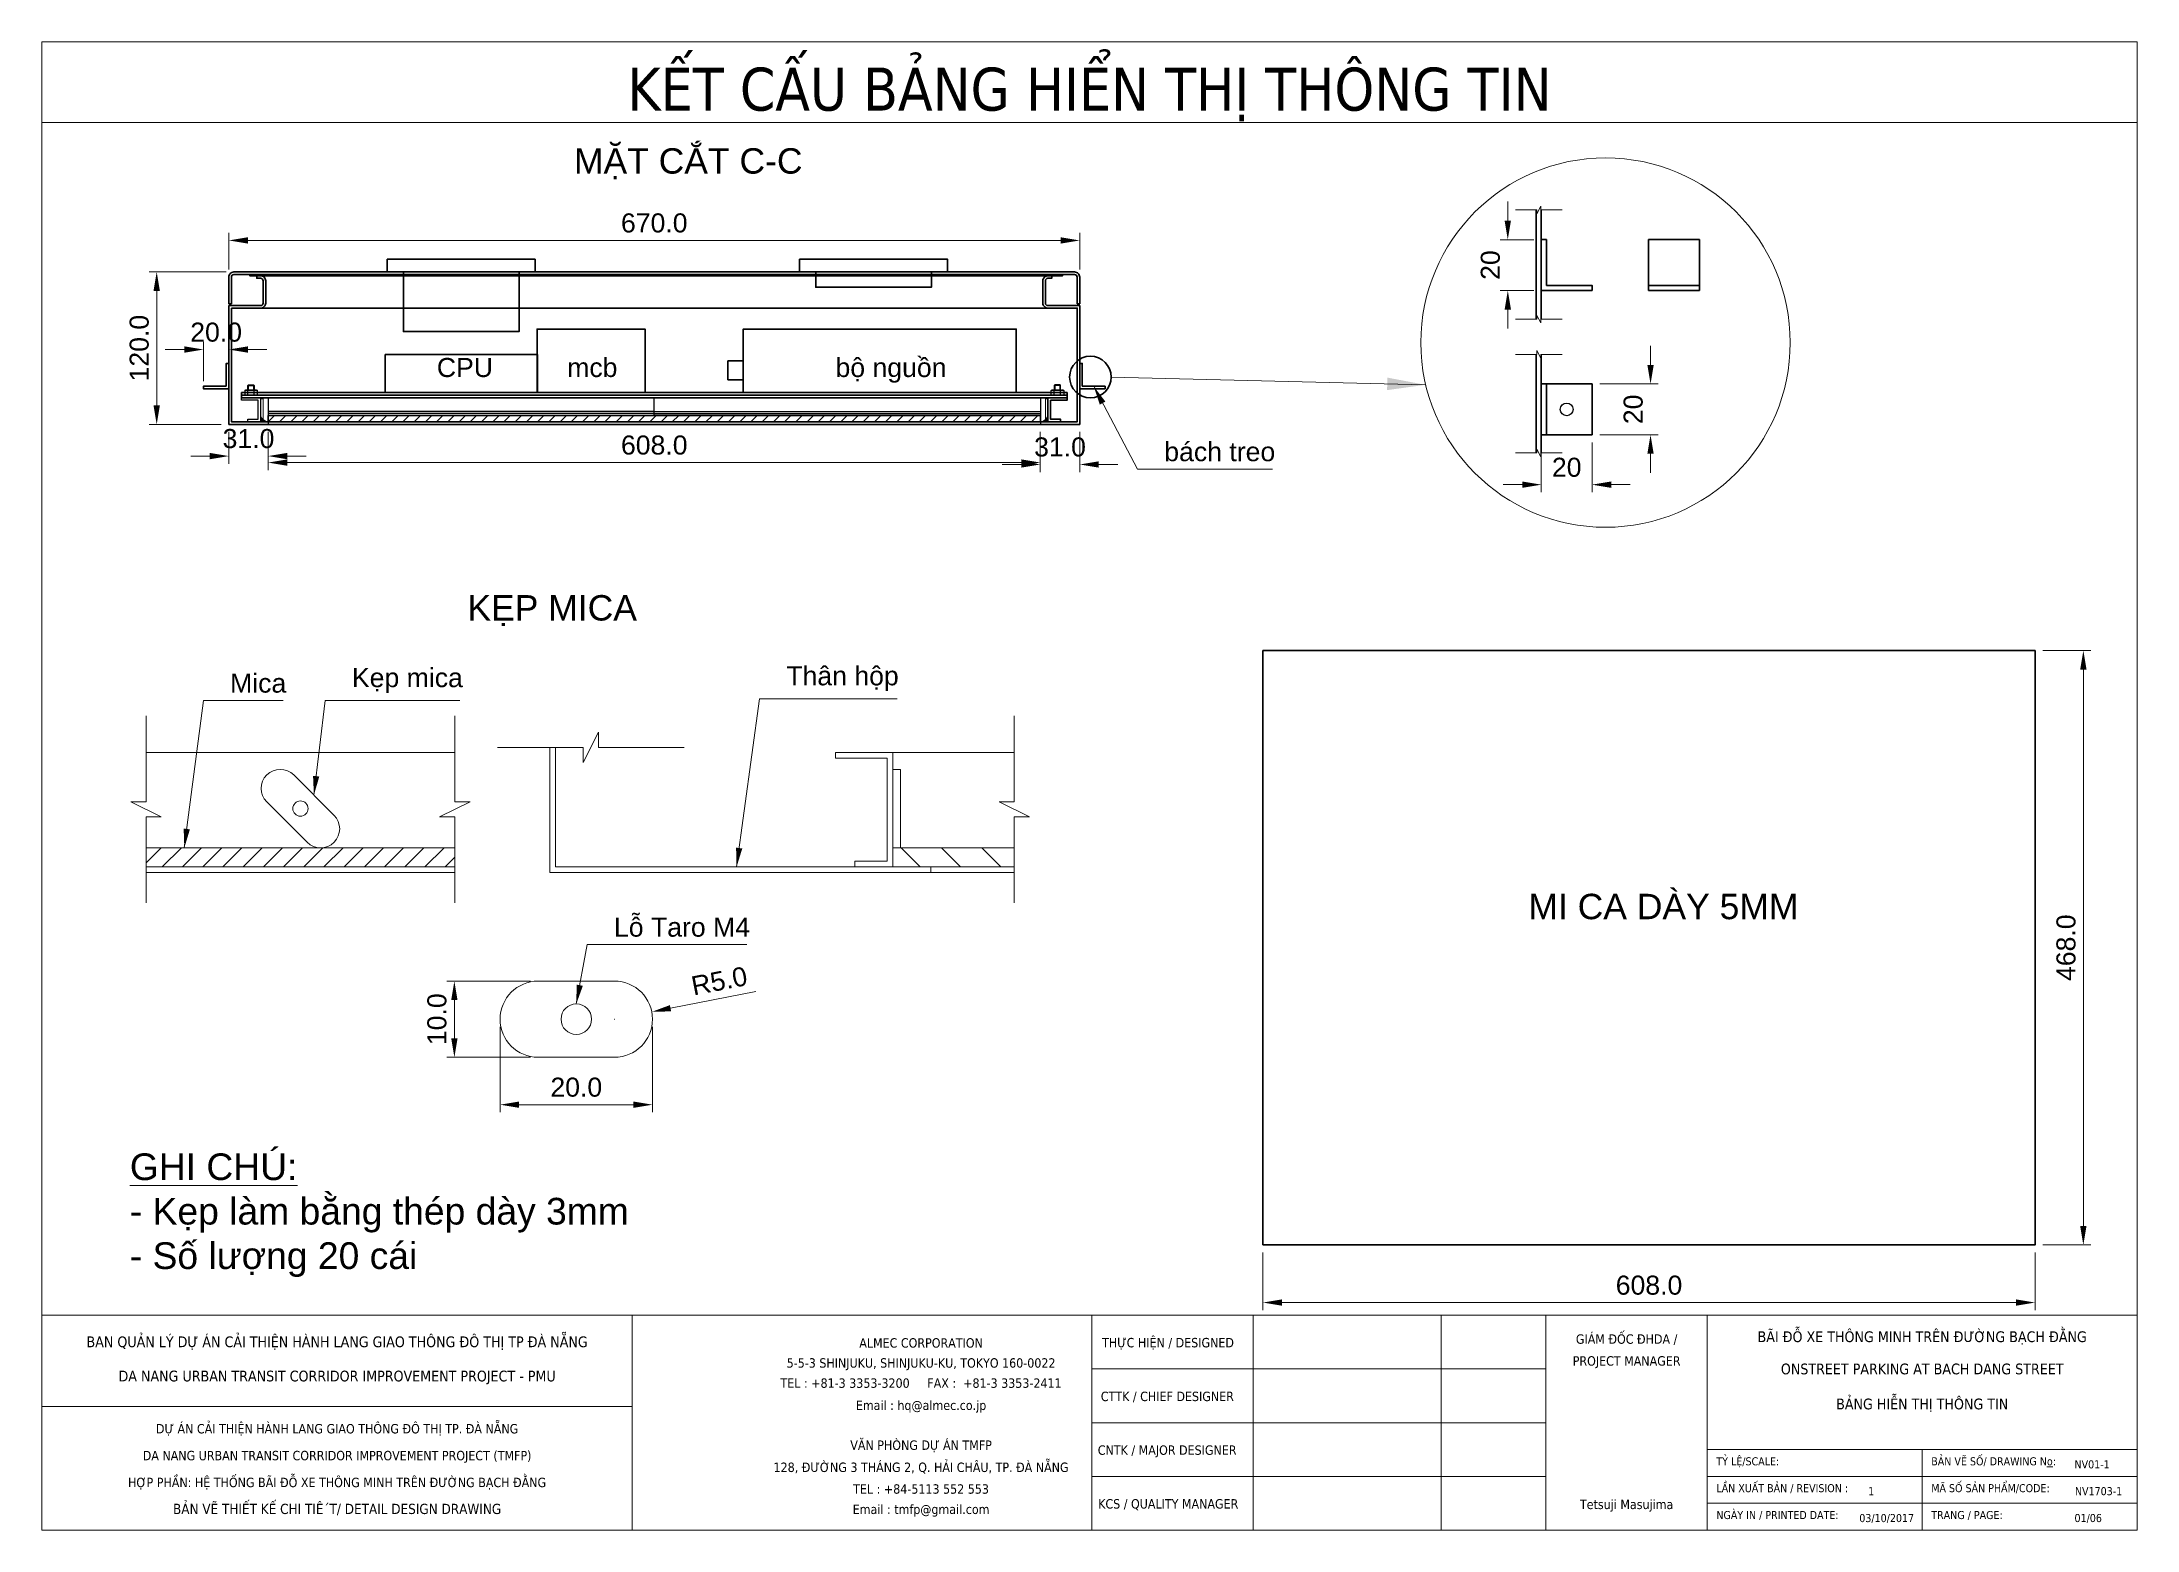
# Paper-space layout 'Cac chi tiet 2' of a CAD drawing. Header units: inches, sheet in millimetres. Extents: x 509 to 899, y 50 to 327.
# The model-space entities are those that its viewports show. They can reach past a viewport. Long polylines and large blocks are cut down to what shows.
import ezdxf
from ezdxf.enums import TextEntityAlignment as Align

# ---------------------------------------------------------------- set-up
doc = ezdxf.new("R2010")
doc.units = ezdxf.units.IN
doc.header["$MEASUREMENT"] = 0
doc.header["$PDMODE"] = 35
doc.header["$PDSIZE"] = -3
for name, color, linetype in [('0 @ 1', 7, 'Continuous'), ('cutout', 2, 'Continuous'), ('LED', 1, 'Continuous')]:
    doc.layers.add(name, color=color, linetype=linetype)
for name, color, linetype, lineweight in [('khung ten', 7, 'Continuous', 15), ('khung ten @ 1', 7, 'Continuous', 15), ('Nep V', 1, 'Continuous', 35), ('tbi', 7, 'Continuous', 20), ('Thanh chiu luc', 5, 'Continuous', 25)]:
    doc.layers.add(name, color=color, linetype=linetype, lineweight=lineweight)
doc.styles.add('Annotative', font='tahoma.ttf')
doc.styles.add('Arial1', font='arial.ttf', dxfattribs={"height": 6})
doc.styles.add('Arial2', font='arial.ttf', dxfattribs={"height": 20})
doc.styles.add('Arial3', font='arial.ttf', dxfattribs={"height": 15})
doc.dimstyles.new('Copy(3) of bom', dxfattribs={"dimtxt": 4, "dimasz": 3, "dimexe": 2, "dimexo": 2, "dimgap": 2, "dimtad": 1, "dimdec": 1, "dimzin": 0, "dimdsep": 46, "dimtxsty": 'Arial1', "dimcen": 0.09, "dimclrd": 8, "dimclre": 9, "dimclrt": 5, "dimadec": 0, "dimazin": 0, "dimtfac": 1, "dimtdec": 1, "dimtix": 1, "dimtofl": 0, "dimtmove": 0, "dimatfit": 3, "dimfxl": 1, "dimtolj": 1, "dimtzin": 0, "dimlwd": 0, "dimlwe": 0, "dimarcsym": 0})
doc.dimstyles.new('Copy(5) of bom TL3-1', dxfattribs={"dimtxt": 15, "dimasz": 15, "dimexe": 6, "dimexo": 6, "dimgap": 6, "dimtad": 1, "dimdec": 1, "dimlfac": 0.333333, "dimzin": 0, "dimdsep": 46, "dimtxsty": 'Arial3', "dimcen": 0.09, "dimclrd": 8, "dimclre": 9, "dimclrt": 5, "dimadec": 0, "dimazin": 0, "dimtfac": 1, "dimtdec": 1, "dimtix": 1, "dimtofl": 0, "dimtmove": 0, "dimatfit": 3, "dimfxl": 1, "dimtolj": 1, "dimtzin": 0, "dimlwd": 0, "dimlwe": 0, "dimarcsym": 0})

psp = doc.layouts.new('Cac chi tiet 2')

msp = doc.modelspace()

# ---------------------------------------------------------------- texts
at = {"layer": 'Nep V', "linetype": 'Continuous', "char_height": 20, "width": 601.8466, "attachment_point": 1, "style": 'Arial1'}
for s, insert in [('MẶT CẮT C-C', (51849.24, 787660.7)), ('KẸP MICA', (51765.36, 787308.82)), ('MI CA DÀY 5MM', (52600.82, 787073.65))]:
    msp.add_mtext(s, dxfattribs=dict(at, insert=insert))
at = {"layer": 'Nep V', "color": 1, "linetype": 'Continuous', "char_height": 15, "width": 200, "attachment_point": 1, "style": 'Arial1'}
for s, insert in [('\\pi79.245;CPU', (51662.05, 787495.56)), ('\\pi81.327;mcb', (51762.61, 787495.56)), ('\\pi57.706;bộ nguồn', (51997.51, 787495.56))]:
    msp.add_mtext(s, dxfattribs=dict(at, insert=insert))
at = {"layer": 'tbi', "color": 5, "linetype": 'Continuous', "char_height": 15, "attachment_point": 7, "style": 'Arial3'}
for s, insert, width in [('bách treo ', (52314.11, 787414.04), 89.7404), ('Mica', (51578.5, 787231.83), 89.7404), ('Kẹp mica ', (51674.43, 787231.83), 89.7404), ('Thân hộp', (52016.47, 787233.26), 89.7404), ('Lỗ Taro M4', (51880.77, 787039.68, -2), 118.4238)]:
    msp.add_mtext(s, dxfattribs=dict(at, insert=insert, width=width))
at = {"layer": 'tbi', "color": 5, "linetype": 'Continuous', "insert": (51499.53, 786771.89), "char_height": 21, "attachment_point": 7, "style": 'Arial2'}
msp.add_mtext('{\\LGHI CHÚ:} \\P- Kẹp làm bằng thép dày 3mm\\P- Số lượng 20 cái', dxfattribs=at)

# ---------------------------------------------------------------- blocks, each defined once
blk = doc.blocks.new('KHUNG A3')
blk.add_lwpolyline([(0, 0), (0, 277), (390, 277), (390, 0)], close=True)
at = {"layer": 'khung ten'}
for p, q in [((0, 40), (390, 40)), ((109.9, 40), (109.9, 0)), ((195.44, 40), (195.44, 0)), ((225.44, 40), (225.44, 0)), ((260.45, 40), (260.45, 0)), ((279.96, 40), (279.96, 0)), ((310, 40), (310, 0)), ((195.44, 30), (279.96, 30)), ((109.9, 23), (0, 23)), ((195.44, 20), (279.96, 20)), ((310, 15), (390, 15)), ((350, 15), (350, 0)), ((195.44, 10), (279.96, 10)), ((310, 10), (390, 10)), ((310, 5), (390, 5))]:
    blk.add_line(p, q, dxfattribs=at)
at = {"style": 'Annotative'}
for tag, height, p in [('TRUONGDOAN_ENG', 1.75, (294.98, 30.61)), ('QL_DU_AN', 2, (54.95, 27.67)), ('TEL_FAX', 1.75, (163.64, 26.48)), ('VAN_PHONGDA', 1.75, (163.64, 14.94))]:
    blk.add_attdef(tag, text='', height=height, dxfattribs=at).set_placement(p, align=Align.CENTER)
at = {"layer": 'khung ten', "attachment_point": 1, "style": 'Annotative'}
for s, insert, char_height, width in [('\\pi1.8962;THỰC HIỆN / DESIGNED', (195.44, 35.77), 1.75, 30), ('\\pi1.6681;CTTK / CHIEF DESIGNER', (195.44, 25.77), 1.75, 30), ('\\pi1.1064;CNTK / MAJOR DESIGNER ', (195.44, 15.77), 1.75, 30), ('{\\H0.75x;   TỶ LỆ/SCALE:  }', (310, 13.56), 2, 40), ('{\\H0.75x;   BẢN VẼ SỐ/ DRAWING N\\Lo\\l: }', (350, 13.56), 2, 40), ('{\\H0.75x;   LẦN XUẤT BẢN / REVISION : } ', (310, 8.56), 2, 40), ('{\\H0.75x;   MÃ SỐ SẢN PHẨM/CODE:} ', (350, 8.56), 2, 40), ('\\pi1.1745;KCS / QUALITY MANAGER ', (195.44, 5.77), 1.75, 30), ('{\\H0.75x;   NGÀY IN / PRINTED DATE:   }  ', (310, 3.56), 2, 40), ('{\\H0.75x;   TRANG / PAGE:   }  ', (350, 3.56), 2, 40)]:
    blk.add_mtext(s, dxfattribs=dict(at, insert=insert, char_height=char_height, width=width))
at = {"layer": 'khung ten', "style": 'Annotative'}
for tag, height, p in [('TIEUDE_VIET', 8, (195, 264.21)), ('TIEUDE_ENG', 8, (195, 250.46)), ('CHU_DAU_TU', 2, (54.95, 34.04)), ('CONGTY', 1.75, (163.64, 33.97)), ('TRUONG_DOAN', 1.75, (294.98, 34.68)), ('TEN_CTRINH', 2, (350, 35)), ('DIACHI1', 1.75, (163.64, 30.24)), ('NAME_CTR', 2, (350, 29)), ('EMAIL', 1.75, (163.64, 22.35)), ('TEN_BV', 2, (350, 22.47)), ('DU_AN', 1.75, (54.95, 18)), ('NAME_DWG', 2, (350, 17.56)), ('HOP_PHAN', 1.75, (54.95, 13)), ('DIA_CHIVP', 1.75, (163.64, 10.82)), ('PHAN', 1.75, (54.95, 8)), ('TELVP', 1.75, (163.64, 6.77)), ('BUOC', 1.9, (54.95, 3)), ('EMAILVP', 1.75, (163.64, 3)), ('TEN_TR_DOAN', 1.75, (294.98, 3.91))]:
    blk.add_attdef(tag, text='', height=height, dxfattribs=at).set_placement(p, align=Align.CENTER)
for tag, p, height in [('TH', (227.07, 33.41), 1.75), ('CTTK', (227.07, 23.95), 1.75), ('CNTK', (227.07, 13.94), 1.75), ('SCALE', (325.87, 11.5), 1.5), ('BV_SO', (378.34, 11.49), 1.5), ('LAN', (339.94, 6.5), 1.5), ('CODE', (378.42, 6.49), 1.5), ('KCS', (227.07, 3.94), 1.75), ('DATE', (338.29, 1.49), 1.5), ('PAGE', (378.35, 1.49), 1.5)]:
    blk.add_attdef(tag, p, '', height=height, dxfattribs=at)
blk = doc.blocks.new('*U473')
at = {"layer": 'khung ten'}
ref = blk.add_blockref('KHUNG A3', (509.27, 50.39), dxfattribs=at)
ref.add_attrib('TRUONGDOAN_ENG', 'PROJECT MANAGER', dxfattribs={"layer": '0 @ 1', "height": 1.75, "style": 'Annotative'}).set_placement((804.25, 81.01), align=Align.CENTER)
ref.add_attrib('VAN_PHONGDA', 'VĂN PHÒNG DỰ ÁN TMFP', dxfattribs={"layer": '0 @ 1', "height": 1.75, "style": 'Annotative'}).set_placement((672.92, 65.33), align=Align.CENTER)
ref.add_attrib('TEL_FAX', 'TEL : +81-3 3353-3200     FAX :  +81-3 3353-2411', dxfattribs={"layer": '0 @ 1', "height": 1.75, "style": 'Annotative'}).set_placement((672.92, 76.88), align=Align.CENTER)
ref.add_attrib('CHU_DAU_TU', 'BAN QUẢN LÝ DỰ ÁN CẢI THIỆN HÀNH LANG GIAO THÔNG ĐÔ THỊ TP ĐÀ NẴNG', dxfattribs={"height": 2, "style": 'Annotative'}).set_placement((564.22, 84.44), align=Align.CENTER)
ref.add_attrib('DU_AN', 'DỰ ÁN CẢI THIỆN HÀNH LANG GIAO THÔNG ĐÔ THỊ TP. ĐÀ NẴNG', dxfattribs={"height": 1.75, "style": 'Annotative'}).set_placement((564.22, 68.39), align=Align.CENTER)
ref.add_attrib('HOP_PHAN', 'DA NANG URBAN TRANSIT CORRIDOR IMPROVEMENT PROJECT (TMFP)', dxfattribs={"height": 1.75, "style": 'Annotative'}).set_placement((564.22, 63.39), align=Align.CENTER)
ref.add_attrib('PHAN', 'HỢP PHẦN: HỆ THỐNG BÃI ĐỖ XE THÔNG MINH TRÊN ĐƯỜNG BẠCH ĐẰNG', dxfattribs={"height": 1.75, "style": 'Annotative'}).set_placement((564.22, 58.39), align=Align.CENTER)
ref.add_attrib('BUOC', 'BẢN VẼ THIẾT KẾ CHI TIÊ´T/ DETAIL DESIGN DRAWING', dxfattribs={"height": 1.9, "style": 'Annotative'}).set_placement((564.22, 53.39), align=Align.CENTER)
ref.add_attrib('CONGTY', 'ALMEC CORPORATION', dxfattribs={"height": 1.75, "style": 'Annotative'}).set_placement((672.92, 84.36), align=Align.CENTER)
ref.add_attrib('DIACHI1', '5-5-3 SHINJUKU, SHINJUKU-KU, TOKYO 160-0022', dxfattribs={"height": 1.75, "style": 'Annotative'}).set_placement((672.92, 80.63), align=Align.CENTER)
ref.add_attrib('EMAIL', 'Email : hq@almec.co.jp', dxfattribs={"height": 1.75, "style": 'Annotative'}).set_placement((672.92, 72.75), align=Align.CENTER)
ref.add_attrib('EMAILVP', 'Email : tmfp@gmail.com', dxfattribs={"height": 1.75, "style": 'Annotative'}).set_placement((672.92, 53.39), align=Align.CENTER)
ref.add_attrib('TRUONG_DOAN', 'GIÁM ĐỐC ĐHDA /', dxfattribs={"height": 1.75, "style": 'Annotative'}).set_placement((804.25, 85.08), align=Align.CENTER)
ref.add_attrib('TEN_TR_DOAN', 'Tetsuji Masujima', dxfattribs={"height": 1.75, "style": 'Annotative'}).set_placement((804.25, 54.31), align=Align.CENTER)
ref.add_attrib('TEN_BV', 'BẢNG HIỄN THỊ THÔNG TIN', dxfattribs={"height": 2, "style": 'Annotative'}).set_placement((859.27, 72.87), align=Align.CENTER)
ref.add_attrib('TEN_CTRINH', 'BÃI ĐỖ XE THÔNG MINH TRÊN ĐƯỜNG BẠCH ĐẰNG', dxfattribs={"height": 2, "style": 'Annotative'}).set_placement((859.27, 85.39), align=Align.CENTER)
ref.add_attrib('NAME_CTR', 'ONSTREET PARKING AT BACH DANG STREET', dxfattribs={"height": 2, "style": 'Annotative'}).set_placement((859.27, 79.39), align=Align.CENTER)
ref.add_attrib('LAN', '1', (849.21, 56.89), dxfattribs={"height": 1.5, "style": 'Annotative'})
ref.add_attrib('DATE', '03/10/2017', (847.56, 51.89), dxfattribs={"height": 1.5, "style": 'Annotative'})
ref.add_attrib('BV_SO', 'NV01-1', (887.62, 61.88), dxfattribs={"height": 1.5, "style": 'Annotative'})
ref.add_attrib('CODE', 'NV1703-1', (887.7, 56.89), dxfattribs={"height": 1.5, "style": 'Annotative'})
ref.add_attrib('PAGE', '01/06', (887.62, 51.89), dxfattribs={"height": 1.5, "style": 'Annotative'})
ref.add_attrib('QL_DU_AN', 'DA NANG URBAN TRANSIT CORRIDOR IMPROVEMENT PROJECT - PMU', dxfattribs={"layer": '0', "height": 2, "style": 'Annotative'}).set_placement((564.22, 78.07), align=Align.CENTER)
ref.add_attrib('DIA_CHIVP', '128, ĐƯỜNG 3 THÁNG 2, Q. HẢI CHÂU, TP. ĐÀ NẴNG', dxfattribs={"layer": 'khung ten @ 1', "height": 1.75, "style": 'Annotative'}).set_placement((672.92, 61.21), align=Align.CENTER)
ref.add_attrib('TELVP', 'TEL : +84-5113 552 553', dxfattribs={"layer": 'khung ten @ 1', "height": 1.75, "style": 'Annotative'}).set_placement((672.92, 57.17), align=Align.CENTER)
ref.add_attrib('TIEUDE_VIET', 'KẾT CẤU BẢNG HIỂN THỊ THÔNG TIN', dxfattribs={"layer": 'khung ten @ 1', "height": 8, "style": 'Annotative'}).set_placement((704.27, 314.61), align=Align.CENTER)
blk = doc.blocks.new('*D430')
at = {"layer": 'Defpoints', "color": 0, "linetype": 'Continuous'}
for p in [(51791.1, 786974.9), (51911.1, 786974.9), (51911.1, 786907.6)]:
    blk.add_point(p, dxfattribs=at)
at = {"layer": 'tbi', "color": 9, "linetype": 'Continuous', "lineweight": 0}
for p, q in [((51791.1, 786968.9), (51791.1, 786901.6)), ((51911.1, 786968.9), (51911.1, 786901.6))]:
    blk.add_line(p, q, dxfattribs=at)
at = {"layer": 'tbi', "color": 8, "linetype": 'Continuous', "lineweight": 0}
blk.add_line((51806.1, 786907.6), (51896.1, 786907.6), dxfattribs=at)
at = {"layer": 'tbi', "color": 8, "linetype": 'Continuous'}
for points in [[(51806.1, 786910.1), (51806.1, 786905.1), (51791.1, 786907.6)], [(51896.1, 786910.1), (51896.1, 786905.1), (51911.1, 786907.6)]]:
    blk.add_solid(points, dxfattribs=at)
at = {"layer": 'tbi', "color": 5, "linetype": 'Continuous', "insert": (51851.1, 786921.3), "char_height": 15, "attachment_point": 5, "style": 'Arial3'}
blk.add_mtext('\\A1;20.0', dxfattribs=at)
blk = doc.blocks.new('*D431')
at = {"layer": 'Defpoints', "color": 0, "linetype": 'Continuous'}
for p in [(51755.1, 787004.9), (51821.1, 787004.9), (51821.1, 786944.9)]:
    blk.add_point(p, dxfattribs=at)
at = {"layer": 'tbi', "color": 9, "linetype": 'Continuous', "lineweight": 0}
for p, q in [((51815.1, 787004.9), (51749.1, 787004.9)), ((51815.1, 786944.9), (51749.1, 786944.9))]:
    blk.add_line(p, q, dxfattribs=at)
at = {"layer": 'tbi', "color": 8, "linetype": 'Continuous', "lineweight": 0}
blk.add_line((51755.1, 786959.9), (51755.1, 786989.9), dxfattribs=at)
at = {"layer": 'tbi', "color": 8, "linetype": 'Continuous'}
for points in [[(51752.6, 786989.9), (51757.6, 786989.9), (51755.1, 787004.9)], [(51752.6, 786959.9), (51757.6, 786959.9), (51755.1, 786944.9)]]:
    blk.add_solid(points, dxfattribs=at)
at = {"layer": 'tbi', "color": 5, "linetype": 'Continuous', "insert": (51741.4, 786974.9), "char_height": 15, "attachment_point": 5, "rotation": 90, "style": 'Arial3'}
blk.add_mtext('\\A1;10.0', dxfattribs=at)
blk = doc.blocks.new('*D432')
at = {"layer": 'Defpoints', "color": 0, "linetype": 'Continuous'}
for p in [(51910.6, 786980.7), (51881.1, 786974.9)]:
    blk.add_point(p, dxfattribs=at)
at = {"layer": 'tbi', "color": 8, "linetype": 'Continuous', "lineweight": 0}
blk.add_line((51992.6, 786996.7), (51925.3, 786983.6), dxfattribs=at)
at = {"layer": 'tbi', "color": 9, "linetype": 'Continuous', "lineweight": 0}
for p, q in [((51881, 786974.9), (51881.2, 786974.9)), ((51881.1, 786974.8), (51881.1, 786975))]:
    blk.add_line(p, q, dxfattribs=at)
at = {"layer": 'tbi', "color": 8, "linetype": 'Continuous'}
blk.add_solid([(51924.8, 786986), (51925.8, 786981.1), (51910.6, 786980.7)], dxfattribs=at)
at = {"layer": 'tbi', "color": 5, "linetype": 'Continuous', "insert": (51963.7, 787005), "char_height": 15, "attachment_point": 5, "rotation": 11.0577, "style": 'Arial3'}
blk.add_mtext('\\A1;R5.0', dxfattribs=at)
blk = doc.blocks.new('led P3.75 bottom')
at = {"layer": 'LED', "color": 1, "linetype": 'Continuous'}
for p, q in [((304, -11), (0, -11)), ((304, -12.5), (0, -12.5))]:
    blk.add_line(p, q, dxfattribs=at)
blk.add_lwpolyline([(0, 0), (0, -14), (304, -14), (304, 0)], close=True, dxfattribs=at)
blk = doc.blocks.new('*D453')
at = {"layer": 'Defpoints', "color": 0, "linetype": 'Continuous'}
for p in [(51577.5, 787443.3), (51608.5, 787443.3), (51577.5, 787418.3)]:
    blk.add_point(p, dxfattribs=at)
at = {"layer": 'Nep V', "color": 9, "linetype": 'Continuous', "lineweight": 0}
for p, q in [((51577.5, 787437.3), (51577.5, 787412.3)), ((51608.5, 787437.3), (51608.5, 787412.3))]:
    blk.add_line(p, q, dxfattribs=at)
at = {"layer": 'Nep V', "color": 8, "linetype": 'Continuous', "lineweight": 0}
for p, q in [((51562.5, 787418.3), (51547.5, 787418.3)), ((51623.5, 787418.3), (51638.5, 787418.3))]:
    blk.add_line(p, q, dxfattribs=at)
at = {"layer": 'Nep V', "color": 8, "linetype": 'Continuous'}
for points in [[(51562.5, 787420.8), (51562.5, 787415.8), (51577.5, 787418.3)], [(51623.5, 787420.8), (51623.5, 787415.8), (51608.5, 787418.3)]]:
    blk.add_solid(points, dxfattribs=at)
at = {"layer": 'Nep V', "color": 5, "linetype": 'Continuous', "insert": (51593, 787432), "char_height": 15, "attachment_point": 5, "style": 'Arial3'}
blk.add_mtext('\\A1;31.0', dxfattribs=at)
blk = doc.blocks.new('*D454')
at = {"layer": 'Defpoints', "color": 0, "linetype": 'Continuous'}
for p in [(52216.5, 787443.3), (52247.5, 787443.3), (52247.5, 787411.7)]:
    blk.add_point(p, dxfattribs=at)
at = {"layer": 'Nep V', "color": 9, "linetype": 'Continuous', "lineweight": 0}
for p, q in [((52216.5, 787437.3), (52216.5, 787405.7)), ((52247.5, 787437.3), (52247.5, 787405.7))]:
    blk.add_line(p, q, dxfattribs=at)
at = {"layer": 'Nep V', "color": 8, "linetype": 'Continuous', "lineweight": 0}
for p, q in [((52201.5, 787411.7), (52186.5, 787411.7)), ((52262.5, 787411.7), (52277.5, 787411.7))]:
    blk.add_line(p, q, dxfattribs=at)
at = {"layer": 'Nep V', "color": 8, "linetype": 'Continuous'}
for points in [[(52201.5, 787414.2), (52201.5, 787409.2), (52216.5, 787411.7)], [(52262.5, 787414.2), (52262.5, 787409.2), (52247.5, 787411.7)]]:
    blk.add_solid(points, dxfattribs=at)
at = {"layer": 'Nep V', "color": 5, "linetype": 'Continuous', "insert": (52232, 787425.4), "char_height": 15, "attachment_point": 5, "style": 'Arial3'}
blk.add_mtext('\\A1;31.0', dxfattribs=at)
blk = doc.blocks.new('*D455')
at = {"layer": 'Defpoints', "color": 0, "linetype": 'Continuous'}
for p in [(51608.5, 787443.3), (52216.5, 787443.3), (52216.5, 787413.2)]:
    blk.add_point(p, dxfattribs=at)
at = {"layer": 'Nep V', "color": 9, "linetype": 'Continuous', "lineweight": 0}
for p, q in [((51608.5, 787437.3), (51608.5, 787407.2)), ((52216.5, 787437.3), (52216.5, 787407.2))]:
    blk.add_line(p, q, dxfattribs=at)
at = {"layer": 'Nep V', "color": 8, "linetype": 'Continuous', "lineweight": 0}
blk.add_line((51623.5, 787413.2), (52201.5, 787413.2), dxfattribs=at)
at = {"layer": 'Nep V', "color": 8, "linetype": 'Continuous'}
for points in [[(51623.5, 787415.7), (51623.5, 787410.7), (51608.5, 787413.2)], [(52201.5, 787415.7), (52201.5, 787410.7), (52216.5, 787413.2)]]:
    blk.add_solid(points, dxfattribs=at)
at = {"layer": 'Nep V', "color": 5, "linetype": 'Continuous', "insert": (51912.5, 787426.9), "char_height": 15, "attachment_point": 5, "style": 'Arial3'}
blk.add_mtext('\\A1;608.0', dxfattribs=at)
blk = doc.blocks.new('*D456')
at = {"layer": 'Defpoints', "color": 0, "linetype": 'Continuous'}
for p in [(52247.5, 787588.1), (51577.5, 787559.3), (52247.5, 787559.3)]:
    blk.add_point(p, dxfattribs=at)
at = {"layer": 'Nep V', "color": 9, "linetype": 'Continuous', "lineweight": 0}
for p, q in [((51577.5, 787565.3), (51577.5, 787594.1)), ((52247.5, 787565.3), (52247.5, 787594.1))]:
    blk.add_line(p, q, dxfattribs=at)
at = {"layer": 'Nep V', "color": 8, "linetype": 'Continuous', "lineweight": 0}
blk.add_line((51592.5, 787588.1), (52232.5, 787588.1), dxfattribs=at)
at = {"layer": 'Nep V', "color": 8, "linetype": 'Continuous'}
for points in [[(51592.5, 787590.6), (51592.5, 787585.6), (51577.5, 787588.1)], [(52232.5, 787590.6), (52232.5, 787585.6), (52247.5, 787588.1)]]:
    blk.add_solid(points, dxfattribs=at)
at = {"layer": 'Nep V', "color": 5, "linetype": 'Continuous', "insert": (51912.5, 787601.8), "char_height": 15, "attachment_point": 5, "style": 'Arial3'}
blk.add_mtext('\\A1;670.0', dxfattribs=at)
blk = doc.blocks.new('*D458')
at = {"layer": 'Defpoints', "color": 0, "linetype": 'Continuous'}
for p in [(52999.8, 787265.2), (52999.8, 786797.2), (53037.8, 786797.2)]:
    blk.add_point(p, dxfattribs=at)
at = {"layer": 'Nep V', "color": 9, "linetype": 'Continuous', "lineweight": 0}
for p, q in [((53005.8, 787265.2), (53043.8, 787265.2)), ((53005.8, 786797.2), (53043.8, 786797.2))]:
    blk.add_line(p, q, dxfattribs=at)
at = {"layer": 'Nep V', "color": 8, "linetype": 'Continuous', "lineweight": 0}
blk.add_line((53037.8, 787250.2), (53037.8, 786812.2), dxfattribs=at)
at = {"layer": 'Nep V', "color": 8, "linetype": 'Continuous'}
for points in [[(53035.3, 787250.2), (53040.3, 787250.2), (53037.8, 787265.2)], [(53035.3, 786812.2), (53040.3, 786812.2), (53037.8, 786797.2)]]:
    blk.add_solid(points, dxfattribs=at)
at = {"layer": 'Nep V', "color": 5, "linetype": 'Continuous', "insert": (53024.2, 787031.2), "char_height": 15, "attachment_point": 5, "rotation": 90, "style": 'Arial3'}
blk.add_mtext('\\A1;468.0', dxfattribs=at)
blk = doc.blocks.new('*D459')
at = {"layer": 'Defpoints', "color": 0, "linetype": 'Continuous'}
for p in [(52391.8, 786797.2), (52999.8, 786797.2), (52999.8, 786751.8)]:
    blk.add_point(p, dxfattribs=at)
at = {"layer": 'Nep V', "color": 9, "linetype": 'Continuous', "lineweight": 0}
for p, q in [((52391.8, 786791.2), (52391.8, 786745.8)), ((52999.8, 786791.2), (52999.8, 786745.8))]:
    blk.add_line(p, q, dxfattribs=at)
at = {"layer": 'Nep V', "color": 8, "linetype": 'Continuous', "lineweight": 0}
blk.add_line((52406.8, 786751.8), (52984.8, 786751.8), dxfattribs=at)
at = {"layer": 'Nep V', "color": 8, "linetype": 'Continuous'}
for points in [[(52406.8, 786754.3), (52406.8, 786749.3), (52391.8, 786751.8)], [(52984.8, 786754.3), (52984.8, 786749.3), (52999.8, 786751.8)]]:
    blk.add_solid(points, dxfattribs=at)
at = {"layer": 'Nep V', "color": 5, "linetype": 'Continuous', "insert": (52695.8, 786765.4), "char_height": 15, "attachment_point": 5, "style": 'Arial3'}
blk.add_mtext('\\A1;608.0', dxfattribs=at)
blk = doc.blocks.new('*D460')
at = {"layer": 'Defpoints', "color": 0, "linetype": 'Continuous'}
for p in [(51577.5, 787502.2), (51557.5, 787471.3), (51577.5, 787471.3)]:
    blk.add_point(p, dxfattribs=at)
at = {"layer": 'Nep V', "color": 9, "linetype": 'Continuous', "lineweight": 0}
for p, q in [((51557.5, 787477.3), (51557.5, 787508.2)), ((51577.5, 787477.3), (51577.5, 787508.2))]:
    blk.add_line(p, q, dxfattribs=at)
at = {"layer": 'Nep V', "color": 8, "linetype": 'Continuous', "lineweight": 0}
for p, q in [((51542.5, 787502.2), (51527.5, 787502.2)), ((51592.5, 787502.2), (51607.5, 787502.2))]:
    blk.add_line(p, q, dxfattribs=at)
at = {"layer": 'Nep V', "color": 8, "linetype": 'Continuous'}
for points in [[(51542.5, 787504.7), (51542.5, 787499.7), (51557.5, 787502.2)], [(51592.5, 787504.7), (51592.5, 787499.7), (51577.5, 787502.2)]]:
    blk.add_solid(points, dxfattribs=at)
at = {"layer": 'Nep V', "color": 5, "linetype": 'Continuous', "insert": (51567.5, 787515.8), "char_height": 15, "attachment_point": 5, "style": 'Arial3'}
blk.add_mtext('\\A1;20.0', dxfattribs=at)
blk = doc.blocks.new('*D461')
at = {"layer": 'Defpoints', "color": 0, "linetype": 'Continuous'}
for p in [(51520.7, 787563.3), (51581.5, 787563.3), (51577.5, 787443.3)]:
    blk.add_point(p, dxfattribs=at)
at = {"layer": 'Nep V', "color": 9, "linetype": 'Continuous', "lineweight": 0}
for p, q in [((51575.5, 787563.3), (51514.7, 787563.3)), ((51571.5, 787443.3), (51514.7, 787443.3))]:
    blk.add_line(p, q, dxfattribs=at)
at = {"layer": 'Nep V', "color": 8, "linetype": 'Continuous', "lineweight": 0}
blk.add_line((51520.7, 787458.3), (51520.7, 787548.3), dxfattribs=at)
at = {"layer": 'Nep V', "color": 8, "linetype": 'Continuous'}
for points in [[(51518.2, 787548.3), (51523.2, 787548.3), (51520.7, 787563.3)], [(51518.2, 787458.3), (51523.2, 787458.3), (51520.7, 787443.3)]]:
    blk.add_solid(points, dxfattribs=at)
at = {"layer": 'Nep V', "color": 5, "linetype": 'Continuous', "insert": (51507, 787503.3), "char_height": 15, "attachment_point": 5, "rotation": 90, "style": 'Arial3'}
blk.add_mtext('\\A1;120.0', dxfattribs=at)
blk = doc.blocks.new('*D462')
at = {"layer": 'Defpoints', "color": 0, "linetype": 'Continuous'}
for p in [(52611, 787588.7), (52584.6, 787548.7), (52611, 787548.7)]:
    blk.add_point(p, dxfattribs=at)
at = {"layer": 'Nep V', "color": 8, "linetype": 'Continuous', "lineweight": 0}
for p, q in [((52584.6, 787603.7), (52584.6, 787618.7)), ((52584.6, 787533.7), (52584.6, 787518.7))]:
    blk.add_line(p, q, dxfattribs=at)
at = {"layer": 'Nep V', "color": 9, "linetype": 'Continuous', "lineweight": 0}
for p, q in [((52605, 787588.7), (52578.6, 787588.7)), ((52605, 787548.7), (52578.6, 787548.7))]:
    blk.add_line(p, q, dxfattribs=at)
at = {"layer": 'Nep V', "color": 8, "linetype": 'Continuous'}
for points in [[(52582.1, 787603.7), (52587.1, 787603.7), (52584.6, 787588.7)], [(52582.1, 787533.7), (52587.1, 787533.7), (52584.6, 787548.7)]]:
    blk.add_solid(points, dxfattribs=at)
at = {"layer": 'Nep V', "color": 5, "linetype": 'Continuous', "insert": (52570.9, 787568.7), "char_height": 15, "attachment_point": 5, "rotation": 90, "style": 'Arial3'}
blk.add_mtext('\\A1;20', dxfattribs=at)
blk = doc.blocks.new('*D463')
at = {"layer": 'Defpoints', "color": 0, "linetype": 'Continuous'}
for p in [(52611, 787435.1), (52651, 787435.1), (52651, 787395.8)]:
    blk.add_point(p, dxfattribs=at)
at = {"layer": 'Nep V', "color": 9, "linetype": 'Continuous', "lineweight": 0}
for p, q in [((52611, 787429.1), (52611, 787389.8)), ((52651, 787429.1), (52651, 787389.8))]:
    blk.add_line(p, q, dxfattribs=at)
at = {"layer": 'Nep V', "color": 8, "linetype": 'Continuous', "lineweight": 0}
for p, q in [((52596, 787395.8), (52581, 787395.8)), ((52666, 787395.8), (52681, 787395.8))]:
    blk.add_line(p, q, dxfattribs=at)
at = {"layer": 'Nep V', "color": 8, "linetype": 'Continuous'}
for points in [[(52596, 787398.3), (52596, 787393.3), (52611, 787395.8)], [(52666, 787398.3), (52666, 787393.3), (52651, 787395.8)]]:
    blk.add_solid(points, dxfattribs=at)
at = {"layer": 'Nep V', "color": 5, "linetype": 'Continuous', "insert": (52631, 787409.4), "char_height": 15, "attachment_point": 5, "style": 'Arial3'}
blk.add_mtext('\\A1;20', dxfattribs=at)
blk = doc.blocks.new('*D464')
at = {"layer": 'Defpoints', "color": 0, "linetype": 'Continuous'}
for p in [(52651, 787475.1), (52697, 787475.1), (52651, 787435.1)]:
    blk.add_point(p, dxfattribs=at)
at = {"layer": 'Nep V', "color": 8, "linetype": 'Continuous', "lineweight": 0}
for p, q in [((52697, 787490.1), (52697, 787505.1)), ((52697, 787420.1), (52697, 787405.1))]:
    blk.add_line(p, q, dxfattribs=at)
at = {"layer": 'Nep V', "color": 9, "linetype": 'Continuous', "lineweight": 0}
for p, q in [((52657, 787475.1), (52703, 787475.1)), ((52657, 787435.1), (52703, 787435.1))]:
    blk.add_line(p, q, dxfattribs=at)
at = {"layer": 'Nep V', "color": 8, "linetype": 'Continuous'}
for points in [[(52694.5, 787490.1), (52699.5, 787490.1), (52697, 787475.1)], [(52694.5, 787420.1), (52699.5, 787420.1), (52697, 787435.1)]]:
    blk.add_solid(points, dxfattribs=at)
at = {"layer": 'Nep V', "color": 5, "linetype": 'Continuous', "insert": (52683.4, 787455.1), "char_height": 15, "attachment_point": 5, "rotation": 90, "style": 'Arial3'}
blk.add_mtext('\\A1;20', dxfattribs=at)

# ---------------------------------------------------------------- dimensions: what is measured, and where the dimension line sits
at = {"layer": 'Nep V', "linetype": 'Continuous'}
for base, p1, p2, picture, middle in [((52247.51, 787588.14), (51577.51, 787559.29), (52247.51, 787559.29), '*D456', (51912.51, 787601.8)), ((51577.51, 787502.18), (51557.51, 787471.29), (51577.51, 787471.29), '*D460', (51567.51, 787515.84)), ((51577.51, 787418.29), (51608.51, 787443.29), (51577.51, 787443.29), '*D453', (51593.01, 787431.96)), ((52216.51, 787413.2), (51608.51, 787443.29), (52216.51, 787443.29), '*D455', (51912.51, 787426.86)), ((52247.51, 787411.73), (52216.51, 787443.29), (52247.51, 787443.29), '*D454', (52232.01, 787425.39)), ((52999.76, 786751.75), (52391.76, 786797.18), (52999.76, 786797.18), '*D459', (52695.76, 786765.41))]:
    dim = msp.add_linear_dim(base=base, p1=p1, p2=p2, dimstyle='Copy(5) of bom TL3-1', override={"dimlfac": 1}, dxfattribs=at)
    dim.commit()
    dim.dimension.update_dxf_attribs({"geometry": picture, "text_midpoint": middle})
for base, p1, p2, picture, middle in [((52584.58, 787548.72), (52610.96, 787588.72), (52610.96, 787548.72), '*D462', (52570.92, 787568.72)), ((52697.01, 787475.07), (52650.96, 787435.07), (52650.96, 787475.07), '*D464', (52683.35, 787455.07))]:
    dim = msp.add_linear_dim(base=base, p1=p1, p2=p2, angle=90, text='20', dimstyle='Copy(5) of bom TL3-1', override={"dimlfac": 1}, dxfattribs=at)
    dim.commit()
    dim.dimension.update_dxf_attribs({"geometry": picture, "text_midpoint": middle})
for base, p1, p2, picture, middle in [((51520.66, 787563.29), (51577.51, 787443.29), (51581.51, 787563.29), '*D461', (51507, 787503.29)), ((53037.85, 786797.18), (52999.76, 787265.18), (52999.76, 786797.18), '*D458', (53024.19, 787031.18))]:
    dim = msp.add_linear_dim(base=base, p1=p1, p2=p2, angle=90, dimstyle='Copy(5) of bom TL3-1', override={"dimlfac": 1}, dxfattribs=at)
    dim.commit()
    dim.dimension.update_dxf_attribs({"geometry": picture, "text_midpoint": middle})
dim = msp.add_linear_dim(base=(52650.96, 787395.78), p1=(52610.96, 787435.07), p2=(52650.96, 787435.07), text='20', dimstyle='Copy(5) of bom TL3-1', override={"dimlfac": 1}, dxfattribs=at)
dim.commit()
dim.dimension.update_dxf_attribs({"geometry": '*D463', "text_midpoint": (52630.96, 787409.44)})
at = {"layer": 'tbi', "color": 5, "linetype": 'Continuous'}
dim = msp.add_radius_dim(center=(51881.11, 786974.92, -2), mpoint=(51910.56, 786980.68, -2), dimstyle='Copy(5) of bom TL3-1', override={"dimlfac": 0.166667}, dxfattribs=at)
dim.commit()
dim.dimension.update_dxf_attribs({"geometry": '*D432', "text_midpoint": (51963.69, 787004.98, -2)})
dim = msp.add_linear_dim(base=(51755.08, 787004.92, -2), p1=(51821.11, 786944.92, -2), p2=(51821.11, 787004.92, -2), angle=90, dimstyle='Copy(5) of bom TL3-1', override={"dimlfac": 0.166667}, dxfattribs=at)
dim.commit()
dim.dimension.update_dxf_attribs({"geometry": '*D431', "text_midpoint": (51741.42, 786974.92, -2)})
dim = msp.add_linear_dim(base=(51911.11, 786907.63, -2), p1=(51791.11, 786974.92, -2), p2=(51911.11, 786974.92, -2), dimstyle='Copy(5) of bom TL3-1', override={"dimlfac": 0.166667}, dxfattribs=at)
dim.commit()
dim.dimension.update_dxf_attribs({"geometry": '*D430', "text_midpoint": (51851.11, 786921.29, -2)})

# ---------------------------------------------------------------- hatches: boundary and pattern name
at = {"layer": 'Nep V', "linetype": 'Continuous'}
h = msp.add_hatch(dxfattribs=at)
h.set_pattern_fill('ANSI31', color=1, scale=50, style=0)
h.set_pattern_definition([(45, (-4599.5145, -211.6806), (-4.41941738, 4.41941738), [])])
h.paths.add_polyline_path([(51608.51, 787445.29), (52216.51, 787445.29), (52216.51, 787450.29), (51608.51, 787450.29)])
at = {"layer": 'tbi', "linetype": 'Continuous'}
h = msp.add_hatch(color=5, dxfattribs=at)
h.dxf.hatch_style = 1
h.paths.add_polyline_path([(51602.51, 787450.29), (51602.51, 787445.29), (51607.79, 787445.29, -0.2667543)])
h = msp.add_hatch(color=5, dxfattribs=at)
h.dxf.hatch_style = 1
h.paths.add_polyline_path([(52222.51, 787450.29), (52222.51, 787445.29), (52217.22, 787445.29, 0.2667543)])
h = msp.add_hatch(dxfattribs=at)
h.set_pattern_fill('ANSI31', color=1, scale=90)
h.set_pattern_definition([(45, (-145906.153, -1597375.315), (-7.95495129, 7.95495129), [])])
h.paths.add_polyline_path([(51755.42, 787109.82), (51512.32, 787109.82), (51512.32, 787094.82), (51755.42, 787094.82)])
h = msp.add_hatch(dxfattribs=at)
h.set_pattern_fill('ANSI31', color=1, scale=180, angle=90)
h.set_pattern_definition([(135, (2447156.745, 566689.048), (-15.90990258, -15.90990258), [])])
h.paths.add_polyline_path([(52100.33, 787109.82), (52100.33, 787094.82), (52196.02, 787094.82), (52196.02, 787109.82)])

# ---------------------------------------------------------------- linework, layer by layer
at = {"color": 8, "linetype": 'Continuous'}
for points in [[(51600.01, 787469.92), (51599.37, 787470.29), (51590.65, 787470.29), (51590.01, 787469.92), (51590.01, 787466.66), (51590.65, 787466.29), (51599.37, 787466.29), (51600.01, 787466.66)], [(52225.01, 787469.92), (52225.65, 787470.29), (52234.37, 787470.29), (52235.01, 787469.92), (52235.01, 787466.66), (52234.37, 787466.29), (52225.65, 787466.29), (52225.01, 787466.66)]]:
    msp.add_lwpolyline(points, close=True, dxfattribs=at)
for points in [[(51590.01, 787469.92, -0.2948), (51592.51, 787469.92, -0.1474), (51597.51, 787469.92, -0.2948), (51600.01, 787469.92, -0.2948)], [(51590.01, 787466.66, 0.2948), (51592.51, 787466.66, 0.1474), (51597.51, 787466.66, 0.2948), (51600.01, 787466.66, 0.2948)], [(52235.01, 787469.92, 0.2948), (52232.51, 787469.92, 0.1474), (52227.51, 787469.92, 0.2948), (52225.01, 787469.92, 0.2948)], [(52235.01, 787466.66, -0.2948), (52232.51, 787466.66, -0.1474), (52227.51, 787466.66, -0.2948), (52225.01, 787466.66, -0.2948)]]:
    msp.add_lwpolyline(points, format="xyb", dxfattribs=at)
for points in [[(51592.51, 787466.66), (51592.51, 787469.92)], [(51597.51, 787466.66), (51597.51, 787469.92)], [(52227.51, 787466.66), (52227.51, 787469.92)], [(52232.51, 787466.66), (52232.51, 787469.92)]]:
    msp.add_lwpolyline(points, dxfattribs=at)
at = {"layer": 'cutout', "color": 1, "linetype": 'Continuous'}
for p, q in [((51608.51, 787445.29), (51608.51, 787443.29)), ((52216.51, 787445.29), (52216.51, 787443.29))]:
    msp.add_line(p, q, dxfattribs=at)
msp.add_lwpolyline([(51602.51, 787445.29), (51592.51, 787445.29), (51592.51, 787447.29), (51600.51, 787447.29), (51600.51, 787462.29), (51587.51, 787462.29), (51587.51, 787464.29), (51602.51, 787464.29)], close=True, dxfattribs=at)
at = {"layer": 'cutout', "linetype": 'Continuous'}
msp.add_circle((52630.96, 787455.07), 5, dxfattribs=at)
at = {"layer": 'Nep V', "linetype": 'Continuous'}
for p, q in [((52606.96, 787526.12), (52606.96, 787612.24)), ((52610.96, 787526.12), (52610.96, 787612.24)), ((52695.48, 787552.72), (52735.48, 787552.72)), ((52606.96, 787420.79), (52606.96, 787498.38)), ((52610.96, 787420.79), (52610.96, 787498.38)), ((52614.96, 787475.07), (52614.96, 787435.07))]:
    msp.add_line(p, q, dxfattribs=at)
at = {"layer": 'Nep V', "color": 1, "linetype": 'Continuous'}
msp.add_line((51602.51, 787534.79), (52222.51, 787534.79), dxfattribs=at)
at = {"layer": 'Nep V', "linetype": 'Continuous'}
for points in [[(51818.81, 787573.29), (51818.81, 787563.29), (51702.21, 787563.29), (51702.21, 787573.29)], [(52026.91, 787573.29), (52026.91, 787563.29), (52143.51, 787563.29), (52143.51, 787573.29)], [(52735.48, 787548.72), (52735.48, 787588.72), (52695.48, 787588.72), (52695.48, 787548.72)], [(51594.01, 787561.29), (51594.01, 787560.29), (51614.01, 787560.29), (51614.01, 787561.29)], [(51715.01, 787563.29), (51715.01, 787516.29), (51806.01, 787516.29), (51806.01, 787563.29)], [(52039.71, 787563.29), (52039.71, 787551.29), (52130.71, 787551.29), (52130.71, 787563.29)], [(52214.01, 787561.29), (52214.01, 787560.29), (52234.01, 787560.29), (52234.01, 787561.29)], [(51905.24, 787468.29), (51820.24, 787468.29), (51820.24, 787518.29), (51905.24, 787518.29)], [(51982.51, 787468.29), (52197.51, 787468.29), (52197.51, 787518.29), (51982.51, 787518.29)], [(51700.51, 787498.29), (51700.51, 787468.29), (51820.51, 787468.29), (51820.51, 787498.29)], [(51970.51, 787478.29), (51982.51, 787478.29), (51982.51, 787493.29), (51970.51, 787493.29)], [(52610.96, 787435.07), (52650.96, 787435.07), (52650.96, 787475.07), (52610.96, 787475.07)], [(52391.76, 786797.18), (52999.76, 786797.18), (52999.76, 787265.18), (52391.76, 787265.18)]]:
    msp.add_lwpolyline(points, close=True, dxfattribs=at)
for points in [[(52614.96, 787552.72), (52614.96, 787588.72), (52610.96, 787588.72), (52610.96, 787548.72), (52650.96, 787548.72), (52650.96, 787552.72), (52614.96, 787552.72)], [(51575.51, 787473.29), (51575.51, 787491.29), (51577.51, 787491.29), (51577.51, 787471.29), (51557.51, 787471.29), (51557.51, 787473.29), (51575.51, 787473.29)], [(52249.51, 787473.29), (52249.51, 787491.29), (52247.51, 787491.29), (52247.51, 787471.29), (52267.51, 787471.29), (52267.51, 787473.29), (52249.51, 787473.29)]]:
    msp.add_lwpolyline(points, dxfattribs=at)
at = {"layer": 'Nep V', "color": 1, "linetype": 'Continuous'}
for points in [[(51579.51, 787538.29), (51579.51, 787559.29, -0.4142136), (51581.51, 787561.29), (52243.51, 787561.29, -0.4142136), (52245.51, 787559.29), (52245.51, 787538.29), (52247.51, 787538.29), (52247.51, 787559.29, 0.4142136), (52243.51, 787563.29), (51581.51, 787563.29, 0.4142136), (51577.51, 787559.29), (51577.51, 787538.29), (51579.51, 787538.29)], [(52220.51, 787556.29, -0.4142136), (52222.51, 787558.29), (52225.51, 787558.29), (52225.51, 787560.29), (51599.51, 787560.29), (51599.51, 787558.29), (51602.51, 787558.29, -0.4142136), (51604.51, 787556.29), (51604.51, 787538.79, -0.4142136), (51602.51, 787536.79), (51577.51, 787536.79), (51577.51, 787443.29), (52247.51, 787443.29), (52247.51, 787536.79), (52222.51, 787536.79, -0.4142136), (52220.51, 787538.79), (52220.51, 787556.29)], [(51579.51, 787534.79), (51579.51, 787445.29), (52245.51, 787445.29), (52245.51, 787534.79), (52222.51, 787534.79, -0.4142136), (52218.51, 787538.79), (52218.51, 787556.29, -0.4142136), (52222.51, 787560.29), (52225.51, 787560.29)], [(51579.51, 787534.79), (51602.51, 787534.79, 0.4142136), (51606.51, 787538.79), (51606.51, 787556.29, 0.4142136), (51602.51, 787560.29), (51599.51, 787560.29)]]:
    msp.add_lwpolyline(points, format="xyb", dxfattribs=at)
msp.add_lwpolyline([(51606.51, 787560.29), (51604.51, 787560.29)], dxfattribs=at)
for points in [[(51587.51, 787466.29), (52237.51, 787466.29), (52237.51, 787468.29), (51587.51, 787468.29)], [(51587.51, 787466.29), (52237.51, 787466.29), (52237.51, 787468.29), (51587.51, 787468.29)], [(51587.51, 787464.29), (52237.51, 787464.29), (52237.51, 787466.29), (51587.51, 787466.29)], [(52222.51, 787445.29), (52232.51, 787445.29), (52232.51, 787447.29), (52224.51, 787447.29), (52224.51, 787462.29), (52237.51, 787462.29), (52237.51, 787464.29), (52222.51, 787464.29)], [(51608.51, 787445.29), (52216.51, 787445.29), (52216.51, 787450.29), (51608.51, 787450.29)]]:
    msp.add_lwpolyline(points, close=True, dxfattribs=at)
at = {"layer": 'Nep V', "linetype": 'Continuous'}
msp.add_circle((52255.93, 787480.54), 16.38, dxfattribs=at)
at = {"layer": 'tbi', "color": 5, "linetype": 'Continuous'}
for p, q in [((51602.51, 787463.29, -2), (51604.51, 787463.29, -2)), ((51602.51, 787463.29, -2), (51602.51, 787445.29, -2)), ((51604.51, 787463.29, -2), (51604.51, 787445.29, -2)), ((52222.51, 787463.29, -2), (52220.51, 787463.29, -2)), ((52220.51, 787463.29, -2), (52220.51, 787445.29, -2)), ((52222.51, 787463.29, -2), (52222.51, 787445.29, -2)), ((51602.51, 787450.29), (51602.51, 787445.29)), ((51602.51, 787445.29), (51607.79, 787445.29)), ((52222.51, 787445.29), (52217.22, 787445.29)), ((52222.51, 787450.29), (52222.51, 787445.29)), ((52130.33, 787184.82), (52196.02, 787184.82))]:
    msp.add_line(p, q, dxfattribs=at)
at = {"layer": 'tbi', "linetype": 'Continuous'}
for p, q in [((51512.32, 787184.82, -6), (51755.42, 787184.82, -6)), ((51830.33, 787090.32, -6), (51830.33, 787188.95, -6)), ((51834.83, 787188.95), (51834.83, 787094.82)), ((52055.33, 787184.82, -6), (52196.02, 787184.82, -6)), ((52095.83, 787099.32), (52095.83, 787180.32, -5.68)), ((52100.33, 787094.82), (52100.33, 787184.82, -5.45)), ((51834.83, 787094.82), (52119.83, 787094.82)), ((52095.83, 787099.32), (52070.33, 787099.32)), ((52070.33, 787099.32), (52070.33, 787094.82)), ((52070.33, 787094.82, -6), (52100.33, 787094.82, -6)), ((52130.33, 787094.82), (52130.33, 787090.32, -6)), ((51512.32, 787090.32, -6), (51755.42, 787090.32, -6)), ((51830.33, 787090.32, -6), (52130.33, 787090.32, -6)), ((52130.33, 787090.32, -6), (52196.02, 787090.32, -6))]:
    msp.add_line(p, q, dxfattribs=at)
at = {"layer": 'tbi', "color": 3, "linetype": 'Continuous'}
for p, q in [((51512.32, 787109.82), (51755.42, 787109.82)), ((51512.32, 787094.82), (51755.42, 787094.82))]:
    msp.add_line(p, q, dxfattribs=at)
at = {"layer": 'tbi', "color": 7, "linetype": 'Continuous'}
for points in [[(52590.66, 787612.18), (52607.56, 787612.18), (52607.56, 787609.18), (52610.56, 787615.18), (52610.56, 787612.18), (52627.46, 787612.18)], [(52590.66, 787526.12), (52607.56, 787526.12), (52607.56, 787529.12), (52610.56, 787523.12), (52610.56, 787526.12), (52627.46, 787526.12)], [(52590.66, 787498.38), (52607.56, 787498.38), (52607.56, 787501.38), (52610.56, 787495.38), (52610.56, 787498.38), (52627.46, 787498.38)], [(52590.66, 787420.79), (52607.56, 787420.79), (52607.56, 787423.79), (52610.56, 787417.79), (52610.56, 787420.79), (52627.46, 787420.79)]]:
    msp.add_lwpolyline(points, dxfattribs=at)
at = {"layer": 'tbi', "color": 7, "linetype": 'Continuous', "elevation": -6}
for points in [[(51512.32, 787213.77), (51512.32, 787146.17), (51500.32, 787146.17), (51524.32, 787134.17), (51512.32, 787134.17), (51512.32, 787066.57)], [(51755.42, 787213.77), (51755.42, 787146.17), (51767.42, 787146.17), (51743.42, 787134.17), (51755.42, 787134.17), (51755.42, 787066.57)], [(52196.02, 787213.77), (52196.02, 787146.17), (52184.02, 787146.17), (52208.02, 787134.17), (52196.02, 787134.17), (52196.02, 787066.57)], [(51788.93, 787188.95), (51856.53, 787188.95), (51856.53, 787176.95), (51868.53, 787200.95), (51868.53, 787188.95), (51936.13, 787188.95)]]:
    msp.add_lwpolyline(points, dxfattribs=at)
at = {"layer": 'tbi', "linetype": 'Continuous', "elevation": -6}
msp.add_lwpolyline([(52055.33, 787184.82), (52055.33, 787180.32), (52095.83, 787180.32)], dxfattribs=at)
at = {"layer": 'tbi', "color": 5, "linetype": 'Continuous'}
for points in [[(51628.57, 787167.25), (51660.39, 787135.43)], [(51607.36, 787146.04), (51639.18, 787114.22)], [(52100.33, 787124.82), (52100.33, 787109.82), (52116.19, 787109.82)]]:
    msp.add_lwpolyline(points, dxfattribs=at)
for points, elevation in [([(52100.33, 787171.64), (52106.33, 787171.64), (52106.33, 787109.82)], -6), ([(52100.33, 787169.82), (52100.33, 787109.82), (52106.33, 787109.82)], -6), ([(51821.11, 787004.92), (51881.11, 787004.92)], -2), ([(51821.11, 786944.92), (51881.11, 786944.92)], -2)]:
    msp.add_lwpolyline(points, dxfattribs=dict(at, elevation=elevation))
at = {"layer": 'tbi', "color": 3, "linetype": 'Continuous'}
msp.add_lwpolyline([(52196.02, 787094.82), (52100.33, 787094.82), (52100.33, 787109.82), (52196.02, 787109.82)], dxfattribs=at)
at = {"layer": 'tbi', "linetype": 'Continuous'}
msp.add_circle((52661.56, 787507.68), 145.43, dxfattribs=at)
at = {"layer": 'tbi', "color": 5, "linetype": 'Continuous'}
for centre, radius in [((51633.87, 787140.73), 6), ((51851.11, 786974.92, -2), 12)]:
    msp.add_circle(centre, radius, dxfattribs=at)
for centre, radius, start, end in [((51609.5, 787452.39), 7.31, 196.72924, 256.47365), ((52215.51, 787452.39), 7.31, 283.52635, 343.27076), ((51617.96, 787156.64), 15, 45, 225), ((51649.78, 787124.82), 15, 225, 45), ((51821.11, 786974.92, -2), 30, 90, 270), ((51881.11, 786974.92, -2), 30, 270, 90)]:
    msp.add_arc(centre, radius, start, end, dxfattribs=at)
at = {"layer": 'Thanh chiu luc', "color": 8, "linetype": 'Continuous'}
for p, q in [((51592.51, 787473.79), (51593.01, 787474.29)), ((51593.01, 787470.29), (51593.01, 787474.29)), ((51593.01, 787474.29), (51597.01, 787474.29)), ((51597.01, 787474.29), (51597.01, 787470.29)), ((51597.01, 787474.29), (51597.51, 787473.79)), ((52228.01, 787474.29), (52227.51, 787473.79)), ((52228.01, 787474.29), (52228.01, 787470.29)), ((52232.01, 787474.29), (52228.01, 787474.29)), ((52232.01, 787470.29), (52232.01, 787474.29)), ((52232.51, 787473.79), (52232.01, 787474.29)), ((51592.51, 787473.79), (51597.51, 787473.79)), ((51592.51, 787470.29), (51592.51, 787473.79)), ((51597.51, 787473.79), (51597.51, 787470.29)), ((52232.51, 787473.79), (52227.51, 787473.79)), ((52227.51, 787473.79), (52227.51, 787470.29)), ((52232.51, 787470.29), (52232.51, 787473.79))]:
    msp.add_line(p, q, dxfattribs=at)

# ---------------------------------------------------------------- block references
at = {"layer": 'Nep V', "color": 1, "linetype": 'Continuous'}
msp.add_blockref('led P3.75 bottom', (51608.51, 787464.29), dxfattribs=at)
at = {"layer": 'Nep V', "color": 1, "linetype": 'Continuous', "xscale": -1}
msp.add_blockref('led P3.75 bottom', (52216.51, 787464.29), dxfattribs=at)

msp.set_redraw_order([(e.dxf.handle, doc.entitydb.next_handle()) for e in msp.query("TEXT MTEXT ATTDEF DIMENSION ARC_DIMENSION")])  # texts and dimensions are drawn at this point

# ---------------------------------------------------------------- leaders
at = {"layer": 'tbi', "color": 5, "linetype": 'Continuous'}
msp.add_leader([(52519.66, 787474.42), (52272.31, 787480.54)], dimstyle='Copy(3) of bom', override={"dimasz": 30, "dimgap": 2, "dimtad": 1}, dxfattribs=at)
at = {"layer": 'tbi', "color": 5, "linetype": 'Continuous', "annotation_type": 0, "has_hookline": 1, "hookline_direction": 0}
for points, override, text_width in [([(52258.51, 787473.29), (52293.11, 787408.04), (52308.11, 787408.04)], {"dimgap": 6, "dimtad": 1}, 85.22), ([(51977.33, 787094.82), (51995.47, 787227.26), (52010.47, 787227.26)], {"dimgap": 6, "dimtad": 1}, 87.22), ([(51542.46, 787109.82), (51557.5, 787225.83), (51572.5, 787225.83)], {"dimgap": 6, "dimtad": 1}, 41.8), ([(51644.48, 787151.34), (51653.43, 787225.83), (51668.43, 787225.83)], {"dimgap": 6, "dimtad": 1}, 84.92), ([(51851.11, 786986.92, -2), (51859.77, 787033.68, -2), (51874.77, 787033.68, -2)], {"dimgap": 6, "dimtad": 1, "dimlfac": 0.166667}, 104.6)]:
    msp.add_leader(points, dimstyle='Copy(5) of bom TL3-1', override=override, dxfattribs=dict(at, text_width=text_width))

# ---------------------------------------------------------------- block references
at = {"layer": 'Nep V', "linetype": 'Continuous'}
psp.add_blockref('*U473', (0, 0), dxfattribs=at)

# ---------------------------------------------------------------- viewports
at = {"layer": 'Defpoints'}
vp = psp.add_viewport(center=(704.27, 201.4), size=(390, 222), view_center_point=(52255.21, 787211.43), view_height=939.126, dxfattribs=at)
vp.frozen_layers = ['0 @ 1', 'khung ten @ 1']

doc.saveas('drawing.dxf')
